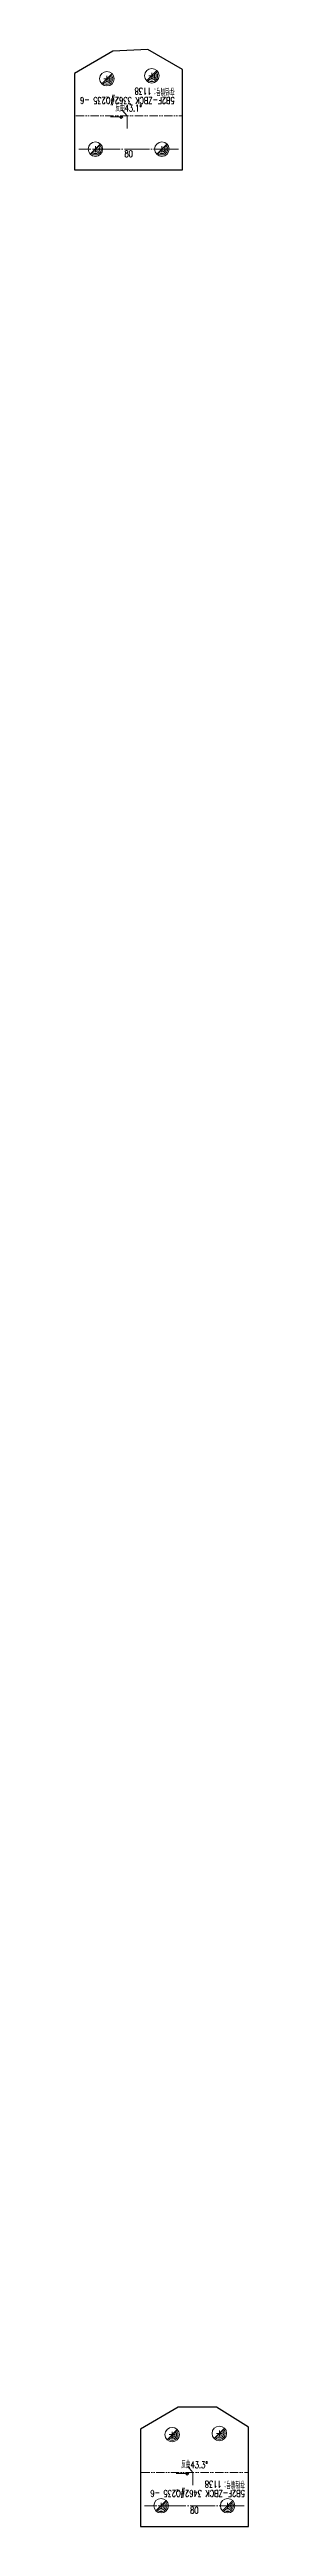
# Model space of a CAD drawing. Header units: millimetres. Extents: x -164 to 144402, y -33030 to 11430.
# Drawn here: x 7000 to 7209, y -32731 to -29742 of the extents above; entities that cross this region are included whole.
import ezdxf
from ezdxf.enums import TextEntityAlignment as Align

# ---------------------------------------------------------------- set-up
doc = ezdxf.new("R2010")
doc.units = ezdxf.units.MM
doc.header["$LTSCALE"] = 20
doc.linetypes.add('DASHDOT2X', pattern=[1.75, 1.5, -0.125, 0, -0.125])
doc.linetypes.add('DIVIDE', pattern=[0.875, 0.5, -0.125, 0, -0.125, 0, -0.125])
for name, color, linetype, lineweight in [('1', 7, 'Continuous', 25), ('11', 3, 'Continuous', 13), ('12', 7, 'Continuous', 13), ('5', 1, 'Continuous', 13), ('7', 2, 'DASHDOT2X', 13), ('8', 3, 'DIVIDE', 13)]:
    doc.layers.add(name, color=color, linetype=linetype, lineweight=lineweight)
doc.styles.get("Standard").update_dxf_attribs({"font": 'simplex', "width": 0.7, "bigfont": 'gbhzfs.shx'})

msp = doc.modelspace()

# ---------------------------------------------------------------- texts
at = {"layer": '11', "width": 0.7}
for p in [(7065, -29863.585), (7144.074, -32707.558)]:
    msp.add_text('80', height=8, dxfattribs=at).set_placement(p, align=Align.TOP_CENTER)
at = {"layer": '12', "width": 0.7}
for s, p in [('5B2F-ZBCK 3362#Q235 -6 ', (7120.405, -29796.903)), ('存档编号：1138 ', (7120.405, -29785.703)), ('5B2F-ZBCK 3462#Q235 -6 ', (7204.848, -32684.748)), ('存档编号：1138 ', (7204.848, -32673.548))]:
    msp.add_text(s, height=8, rotation=180, dxfattribs=at).set_placement(p, align=Align.BOTTOM_LEFT)
for s, p in [('反曲43.1°', (7065.042, -29819.085)), ('反曲43.3°', (7144.296, -32663.058))]:
    msp.add_text(s, height=8, dxfattribs=at).set_placement(p, align=Align.BOTTOM_CENTER)

# ---------------------------------------------------------------- blocks, each defined once
blk = doc.blocks.new('M16')
for p, q in [((-0.71, -0.71), (0.71, 0.71)), ((-0.4, 0), (0.4, 0)), ((0, 0.4), (0, -0.4))]:
    blk.add_line(p, q)
blk.add_circle((0, 0), 1)
for radius in [0.8, 0.6, 0.4, 0.2]:
    blk.add_arc((0, 0), radius, 225, 45)

# ---------------------------------------------------------------- linework, layer by layer
at = {"layer": '1'}
for p, q in [((7087.996, -29741.884), (7046.147, -29743.902)), ((7130, -29766.007), (7087.996, -29741.884)), ((7046.147, -29743.902), (7000, -29770.757)), ((7000, -29770.757), (7000, -29887.085)), ((7130, -29887.085), (7130, -29766.007)), ((7000, -29887.085), (7130, -29887.085)), ((7124.644, -32587.029), (7079.074, -32613.606)), ((7170.654, -32586.973), (7124.644, -32587.029)), ((7209.074, -32611.399), (7170.654, -32586.973)), ((7209.074, -32731.058), (7209.074, -32611.399)), ((7079.074, -32613.606), (7079.074, -32731.058)), ((7079.074, -32731.058), (7209.074, -32731.058))]:
    msp.add_line(p, q, dxfattribs=at)
at = {"layer": '12'}
for p, q in [((7043.042, -29823.085), (7058.042, -29823.085)), ((7056.042, -29825.085), (7054.042, -29823.085)), ((7058.042, -29823.085), (7056.042, -29825.085)), ((7063.042, -29822.085), (7056.939, -29814.778)), ((7063.042, -29822.085), (7063.042, -29837.085)), ((7122.296, -32667.058), (7137.296, -32667.058)), ((7135.296, -32669.058), (7133.296, -32667.058)), ((7137.296, -32667.058), (7135.296, -32669.058)), ((7142.296, -32666.058), (7136.168, -32658.777)), ((7142.296, -32666.058), (7142.296, -32681.058))]:
    msp.add_line(p, q, dxfattribs=at)
at = {"layer": '7'}
for p, q in [((7125, -29862.085), (7005, -29862.085)), ((7204.074, -32706.058), (7084.074, -32706.058))]:
    msp.add_line(p, q, dxfattribs=at)
at = {"layer": '8'}
for p, q in [((7001.542, -29822.085), (7128.542, -29822.085)), ((7080.482, -32666.058), (7208.111, -32666.058))]:
    msp.add_line(p, q, dxfattribs=at)

# ---------------------------------------------------------------- block references
at = {"layer": '5', "xscale": 8.75, "yscale": 8.75, "zscale": 8.75}
for p in [(7038.844, -29777.076), (7092.889, -29773.523), (7025, -29862.085), (7105, -29862.085), (7117.372, -32620.21), (7174.119, -32618.8), (7104.074, -32706.058), (7184.074, -32706.058)]:
    msp.add_blockref('M16', p, dxfattribs=at)

msp.set_redraw_order([(e.dxf.handle, doc.entitydb.next_handle()) for e in msp.query("TEXT MTEXT ATTDEF DIMENSION ARC_DIMENSION")])  # texts and dimensions are drawn at this point

doc.saveas('drawing.dxf')
